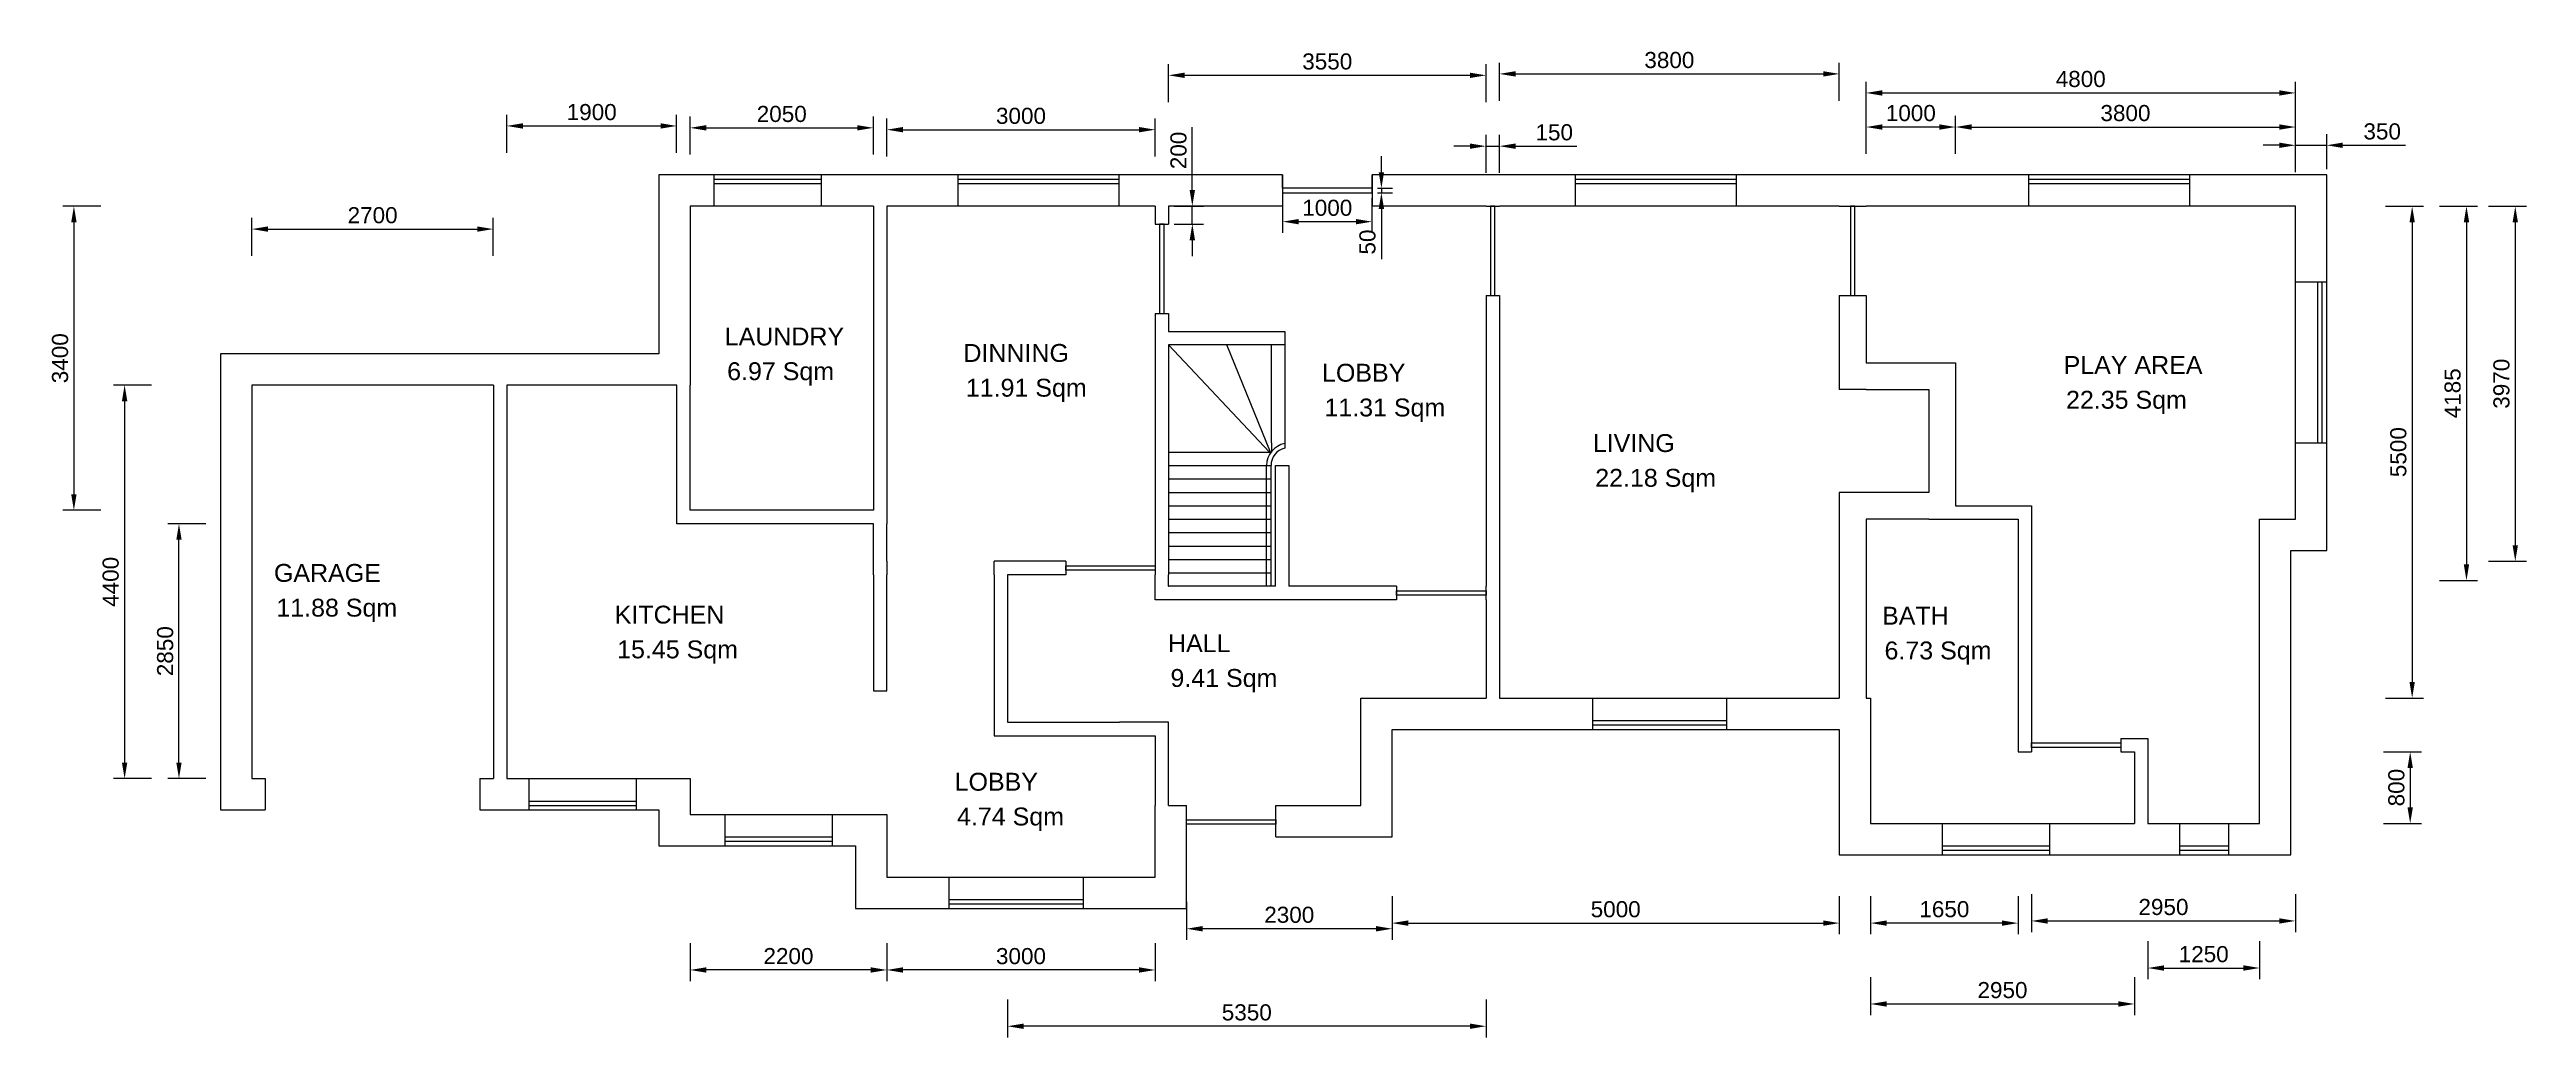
# Model space of a CAD drawing. Header units: millimetres. Extents: x 16541 to 73453, y -2527 to 8603.
# Drawn here: x 16541 to 44237, y -2516 to 8528 of the extents above; entities that cross this region are included whole.
import ezdxf

# ---------------------------------------------------------------- set-up
doc = ezdxf.new("R2010")
doc.units = ezdxf.units.MM
for name, color, linetype in [('dli', 50, 'Continuous'), ('doors', 32, 'Continuous'), ('staircase', 210, 'Continuous'), ('walls', 1, 'Continuous'), ('windows', 150, 'Continuous')]:
    doc.layers.add(name, color=color, linetype=linetype)
doc.styles.get("Standard").update_dxf_attribs({"font": 'arial.ttf'})
doc.dimstyles.new('Annotative', dxfattribs={"dimscale": 0, "dimtxt": 1.8, "dimasz": 1.8, "dimexe": 1.25, "dimexo": 0.625, "dimtad": 1, "dimtxsty": 'Standard', "dimcen": 2.5, "dimadec": 0, "dimazin": 0, "dimtfac": 1, "dimtmove": 0, "dimatfit": 3, "dimfxl": 3, "dimfxlon": 1, "dimarcsym": 0})

# ---------------------------------------------------------------- blocks, each defined once
blk = doc.blocks.new('windows')
at = {"layer": 'windows'}
for p, q in [((0, 100), (1200, 100)), ((0, 0), (0, 50)), ((0, 50), (1200, 50))]:
    blk.add_line(p, q, dxfattribs=at)
for points in [[(0, 0), (0, 350)], [(1200, 0), (1200, 350)]]:
    blk.add_lwpolyline(points, dxfattribs=at)
blk = doc.blocks.new('*U2')
at = {"layer": 'windows'}
for p, q in [((0, 100), (1500, 100)), ((0, 0), (0, 50)), ((0, 50), (1500, 50))]:
    blk.add_line(p, q, dxfattribs=at)
for points in [[(0, 0), (0, 350)], [(1500, 0), (1500, 350)]]:
    blk.add_lwpolyline(points, dxfattribs=at)
blk = doc.blocks.new('*U3')
at = {"layer": 'windows'}
for p, q in [((0, 100), (550, 100)), ((0, 0), (0, 50)), ((0, 50), (550, 50))]:
    blk.add_line(p, q, dxfattribs=at)
for points in [[(0, 0), (0, 350)], [(550, 0), (550, 350)]]:
    blk.add_lwpolyline(points, dxfattribs=at)
blk = doc.blocks.new('*U4')
at = {"layer": 'windows'}
for p, q in [((0, 100), (1800, 100)), ((0, 0), (0, 50)), ((0, 50), (1800, 50))]:
    blk.add_line(p, q, dxfattribs=at)
for points in [[(0, 0), (0, 350)], [(1800, 0), (1800, 350)]]:
    blk.add_lwpolyline(points, dxfattribs=at)
blk = doc.blocks.new('*D5')
at = {"layer": 'Defpoints', "color": 0, "transparency": 16777216}
for p in [(32753, 7448), (32603, 5777), (32753, 5777)]:
    blk.add_point(p, dxfattribs=at)
at = {"layer": 'dli', "color": 0, "lineweight": -2, "transparency": 16777216}
for p, q in [((32603, 7148), (32603, 7573)), ((32753, 7148), (32753, 7573)), ((32423, 7448), (32243, 7448)), ((32603, 7448), (32753, 7448)), ((32933, 7448), (33618, 7448))]:
    blk.add_line(p, q, dxfattribs=at)
at = {"layer": 'dli', "color": 0, "transparency": 16777216}
for points in [[(32423, 7478), (32423, 7418), (32603, 7448)], [(32933, 7478), (32933, 7418), (32753, 7448)]]:
    blk.add_solid(points, dxfattribs=at)
at = {"layer": 'dli', "color": 0, "transparency": 16777216, "insert": (33366, 7602), "char_height": 180, "attachment_point": 5}
blk.add_mtext('150', dxfattribs=at)
blk = doc.blocks.new('*D6')
at = {"layer": 'Defpoints', "color": 0, "transparency": 16777216}
for p in [(42003, 7458), (42003, 7127), (41653, 6777)]:
    blk.add_point(p, dxfattribs=at)
at = {"layer": 'dli', "color": 0, "lineweight": -2, "transparency": 16777216}
for p, q in [((41653, 7158), (41653, 7583)), ((42003, 7190), (42003, 7583)), ((41473, 7458), (41293, 7458)), ((41653, 7458), (42003, 7458)), ((42183, 7458), (42885, 7458))]:
    blk.add_line(p, q, dxfattribs=at)
at = {"layer": 'dli', "color": 0, "transparency": 16777216}
for points in [[(41473, 7488), (41473, 7428), (41653, 7458)], [(42183, 7488), (42183, 7428), (42003, 7458)]]:
    blk.add_solid(points, dxfattribs=at)
at = {"layer": 'dli', "color": 0, "transparency": 16777216, "insert": (42624, 7612), "char_height": 180, "attachment_point": 5}
blk.add_mtext('350', dxfattribs=at)
blk = doc.blocks.new('*D7')
at = {"layer": 'Defpoints', "color": 0, "transparency": 16777216}
for p in [(41653, 8043), (41653, 5927), (36853, 5777)]:
    blk.add_point(p, dxfattribs=at)
at = {"layer": 'dli', "color": 0, "lineweight": -2, "transparency": 16777216}
for p, q in [((36853, 7743), (36853, 8168)), ((37033, 8043), (41473, 8043)), ((41653, 7743), (41653, 8168))]:
    blk.add_line(p, q, dxfattribs=at)
at = {"layer": 'dli', "color": 0, "transparency": 16777216}
for points in [[(37033, 8073), (37033, 8013), (36853, 8043)], [(41473, 8073), (41473, 8013), (41653, 8043)]]:
    blk.add_solid(points, dxfattribs=at)
at = {"layer": 'dli', "color": 0, "transparency": 16777216, "insert": (39253, 8198), "char_height": 180, "attachment_point": 5}
blk.add_mtext('4800', dxfattribs=at)
blk = doc.blocks.new('*D8')
at = {"layer": 'Defpoints', "color": 0, "transparency": 16777216}
for p in [(41653, 7662), (37853, 5027), (41653, 5027)]:
    blk.add_point(p, dxfattribs=at)
at = {"layer": 'dli', "color": 0, "lineweight": -2, "transparency": 16777216}
for p, q in [((37853, 7362), (37853, 7787)), ((41653, 7362), (41653, 7787)), ((38033, 7662), (41473, 7662))]:
    blk.add_line(p, q, dxfattribs=at)
at = {"layer": 'dli', "color": 0, "transparency": 16777216}
for points in [[(38033, 7692), (38033, 7632), (37853, 7662)], [(41473, 7692), (41473, 7632), (41653, 7662)]]:
    blk.add_solid(points, dxfattribs=at)
at = {"layer": 'dli', "color": 0, "transparency": 16777216, "insert": (39753, 7817), "char_height": 180, "attachment_point": 5}
blk.add_mtext('3800', dxfattribs=at)
blk = doc.blocks.new('*D9')
at = {"layer": 'Defpoints', "color": 0, "transparency": 16777216}
for p in [(36853, 7662), (36853, 5027), (37853, 5027)]:
    blk.add_point(p, dxfattribs=at)
at = {"layer": 'dli', "color": 0, "lineweight": -2, "transparency": 16777216}
for p, q in [((36853, 7362), (36853, 7787)), ((37853, 7362), (37853, 7787)), ((37673, 7662), (37033, 7662))]:
    blk.add_line(p, q, dxfattribs=at)
at = {"layer": 'dli', "color": 0, "transparency": 16777216}
for points in [[(37033, 7692), (37033, 7632), (36853, 7662)], [(37673, 7692), (37673, 7632), (37853, 7662)]]:
    blk.add_solid(points, dxfattribs=at)
at = {"layer": 'dli', "color": 0, "transparency": 16777216, "insert": (37353, 7817), "char_height": 180, "attachment_point": 5}
blk.add_mtext('1000', dxfattribs=at)
blk = doc.blocks.new('*D10')
at = {"layer": 'Defpoints', "color": 0, "transparency": 16777216}
for p in [(38703, 3427), (41653, 3427), (41653, -1214)]:
    blk.add_point(p, dxfattribs=at)
at = {"layer": 'dli', "color": 0, "lineweight": -2, "transparency": 16777216}
for p, q in [((38703, -914), (38703, -1339)), ((41653, -914), (41653, -1339)), ((38883, -1214), (41473, -1214))]:
    blk.add_line(p, q, dxfattribs=at)
at = {"layer": 'dli', "color": 0, "transparency": 16777216}
for points in [[(38883, -1184), (38883, -1244), (38703, -1214)], [(41473, -1184), (41473, -1244), (41653, -1214)]]:
    blk.add_solid(points, dxfattribs=at)
at = {"layer": 'dli', "color": 0, "transparency": 16777216, "insert": (40178, -1059), "char_height": 180, "attachment_point": 5}
blk.add_mtext('2950', dxfattribs=at)
blk = doc.blocks.new('*D11')
at = {"layer": 'Defpoints', "color": 0, "transparency": 16777216}
for p in [(40003, 827), (41253, 827), (41253, -1740)]:
    blk.add_point(p, dxfattribs=at)
at = {"layer": 'dli', "color": 0, "lineweight": -2, "transparency": 16777216}
for p, q in [((40003, -1440), (40003, -1865)), ((41253, -1440), (41253, -1865)), ((40183, -1740), (41073, -1740))]:
    blk.add_line(p, q, dxfattribs=at)
at = {"layer": 'dli', "color": 0, "transparency": 16777216}
for points in [[(40183, -1710), (40183, -1770), (40003, -1740)], [(41073, -1710), (41073, -1770), (41253, -1740)]]:
    blk.add_solid(points, dxfattribs=at)
at = {"layer": 'dli', "color": 0, "transparency": 16777216, "insert": (40628, -1586), "char_height": 180, "attachment_point": 5}
blk.add_mtext('1250', dxfattribs=at)
blk = doc.blocks.new('*D12')
at = {"layer": 'Defpoints', "color": 0, "transparency": 16777216}
for p in [(36553, 8256), (32753, 5777), (36553, 5777)]:
    blk.add_point(p, dxfattribs=at)
at = {"layer": 'dli', "color": 0, "lineweight": -2, "transparency": 16777216}
for p, q in [((32753, 7956), (32753, 8381)), ((36553, 7956), (36553, 8381)), ((32933, 8256), (36373, 8256))]:
    blk.add_line(p, q, dxfattribs=at)
at = {"layer": 'dli', "color": 0, "transparency": 16777216}
for points in [[(32933, 8286), (32933, 8226), (32753, 8256)], [(36373, 8286), (36373, 8226), (36553, 8256)]]:
    blk.add_solid(points, dxfattribs=at)
at = {"layer": 'dli', "color": 0, "transparency": 16777216, "insert": (34653, 8410), "char_height": 180, "attachment_point": 5}
blk.add_mtext('3800', dxfattribs=at)
blk = doc.blocks.new('*D13')
at = {"layer": 'Defpoints', "color": 0, "transparency": 16777216}
for p in [(36055, 6777), (36055, 1277), (42959, 1277)]:
    blk.add_point(p, dxfattribs=at)
at = {"layer": 'dli', "color": 0, "lineweight": -2, "transparency": 16777216}
for p, q in [((42659, 6777), (43084, 6777)), ((42959, 6597), (42959, 1457)), ((42659, 1277), (43084, 1277))]:
    blk.add_line(p, q, dxfattribs=at)
at = {"layer": 'dli', "color": 0, "transparency": 16777216}
for points in [[(42929, 6597), (42989, 6597), (42959, 6777)], [(42929, 1457), (42989, 1457), (42959, 1277)]]:
    blk.add_solid(points, dxfattribs=at)
at = {"layer": 'dli', "color": 0, "transparency": 16777216, "insert": (42805, 4027), "char_height": 180, "attachment_point": 5, "rotation": 90}
blk.add_mtext('5500', dxfattribs=at)
blk = doc.blocks.new('*D14')
at = {"layer": 'Defpoints', "color": 0, "transparency": 16777216}
for p in [(36903, -123), (39853, -123), (39853, -2142)]:
    blk.add_point(p, dxfattribs=at)
at = {"layer": 'dli', "color": 0, "lineweight": -2, "transparency": 16777216}
for p, q in [((36903, -1842), (36903, -2267)), ((39853, -1842), (39853, -2267)), ((37083, -2142), (39673, -2142))]:
    blk.add_line(p, q, dxfattribs=at)
at = {"layer": 'dli', "color": 0, "transparency": 16777216}
for points in [[(37083, -2112), (37083, -2172), (36903, -2142)], [(39673, -2112), (39673, -2172), (39853, -2142)]]:
    blk.add_solid(points, dxfattribs=at)
at = {"layer": 'dli', "color": 0, "transparency": 16777216, "insert": (38378, -1988), "char_height": 180, "attachment_point": 5}
blk.add_mtext('2950', dxfattribs=at)
blk = doc.blocks.new('*D15')
at = {"layer": 'Defpoints', "color": 0, "transparency": 16777216}
for p in [(36903, 677), (38553, 677), (36903, -1238)]:
    blk.add_point(p, dxfattribs=at)
at = {"layer": 'dli', "color": 0, "lineweight": -2, "transparency": 16777216}
for p, q in [((36903, -938), (36903, -1363)), ((38553, -938), (38553, -1363)), ((38373, -1238), (37083, -1238))]:
    blk.add_line(p, q, dxfattribs=at)
at = {"layer": 'dli', "color": 0, "transparency": 16777216}
for points in [[(37083, -1208), (37083, -1268), (36903, -1238)], [(38373, -1208), (38373, -1268), (38553, -1238)]]:
    blk.add_solid(points, dxfattribs=at)
at = {"layer": 'dli', "color": 0, "transparency": 16777216, "insert": (37728, -1083), "char_height": 180, "attachment_point": 5}
blk.add_mtext('1650', dxfattribs=at)
blk = doc.blocks.new('*D16')
at = {"layer": 'Defpoints', "color": 0, "transparency": 16777216}
for p in [(21503, 6521), (18803, 4777), (21503, 4777)]:
    blk.add_point(p, dxfattribs=at)
at = {"layer": 'dli', "color": 0, "lineweight": -2, "transparency": 16777216}
for p, q in [((18803, 6221), (18803, 6646)), ((18983, 6521), (21323, 6521)), ((21503, 6221), (21503, 6646))]:
    blk.add_line(p, q, dxfattribs=at)
at = {"layer": 'dli', "color": 0, "transparency": 16777216}
for points in [[(18983, 6551), (18983, 6491), (18803, 6521)], [(21323, 6551), (21323, 6491), (21503, 6521)]]:
    blk.add_solid(points, dxfattribs=at)
at = {"layer": 'dli', "color": 0, "transparency": 16777216, "insert": (20153, 6675), "char_height": 180, "attachment_point": 5}
blk.add_mtext('2700', dxfattribs=at)
blk = doc.blocks.new('*D17')
at = {"layer": 'Defpoints', "color": 0, "transparency": 16777216}
for p in [(18803, 4777), (17380, 377), (18803, 377)]:
    blk.add_point(p, dxfattribs=at)
at = {"layer": 'dli', "color": 0, "lineweight": -2, "transparency": 16777216}
for p, q in [((17680, 4777), (17255, 4777)), ((17380, 4597), (17380, 557)), ((17680, 377), (17255, 377))]:
    blk.add_line(p, q, dxfattribs=at)
at = {"layer": 'dli', "color": 0, "transparency": 16777216}
for points in [[(17350, 4597), (17410, 4597), (17380, 4777)], [(17350, 557), (17410, 557), (17380, 377)]]:
    blk.add_solid(points, dxfattribs=at)
at = {"layer": 'dli', "color": 0, "transparency": 16777216, "insert": (17225, 2577), "char_height": 180, "attachment_point": 5, "rotation": 90}
blk.add_mtext('4400', dxfattribs=at)
blk = doc.blocks.new('*D18')
at = {"layer": 'Defpoints', "color": 0, "transparency": 16777216}
for p in [(23553, 7674), (21653, 4777), (23553, 4777)]:
    blk.add_point(p, dxfattribs=at)
at = {"layer": 'dli', "color": 0, "lineweight": -2, "transparency": 16777216}
for p, q in [((21653, 7374), (21653, 7799)), ((23553, 7374), (23553, 7799)), ((21833, 7674), (23373, 7674))]:
    blk.add_line(p, q, dxfattribs=at)
at = {"layer": 'dli', "color": 0, "transparency": 16777216}
for points in [[(21833, 7704), (21833, 7644), (21653, 7674)], [(23373, 7704), (23373, 7644), (23553, 7674)]]:
    blk.add_solid(points, dxfattribs=at)
at = {"layer": 'dli', "color": 0, "transparency": 16777216, "insert": (22603, 7828), "char_height": 180, "attachment_point": 5}
blk.add_mtext('1900', dxfattribs=at)
blk = doc.blocks.new('*D19')
at = {"layer": 'Defpoints', "color": 0, "transparency": 16777216}
for p in [(25753, 7653), (23703, 6777), (25753, 6777)]:
    blk.add_point(p, dxfattribs=at)
at = {"layer": 'dli', "color": 0, "lineweight": -2, "transparency": 16777216}
for p, q in [((23703, 7353), (23703, 7778)), ((25753, 7353), (25753, 7778)), ((23883, 7653), (25573, 7653))]:
    blk.add_line(p, q, dxfattribs=at)
at = {"layer": 'dli', "color": 0, "transparency": 16777216}
for points in [[(23883, 7683), (23883, 7623), (23703, 7653)], [(25573, 7683), (25573, 7623), (25753, 7653)]]:
    blk.add_solid(points, dxfattribs=at)
at = {"layer": 'dli', "color": 0, "transparency": 16777216, "insert": (24728, 7807), "char_height": 180, "attachment_point": 5}
blk.add_mtext('2050', dxfattribs=at)
blk = doc.blocks.new('*D20')
at = {"layer": 'Defpoints', "color": 0, "transparency": 16777216}
for p in [(17988, 3227), (23703, 3227), (23703, 377)]:
    blk.add_point(p, dxfattribs=at)
at = {"layer": 'dli', "color": 0, "lineweight": -2, "transparency": 16777216}
for p, q in [((18288, 3227), (17863, 3227)), ((17988, 557), (17988, 3047)), ((18288, 377), (17863, 377))]:
    blk.add_line(p, q, dxfattribs=at)
at = {"layer": 'dli', "color": 0, "transparency": 16777216}
for points in [[(17958, 3047), (18018, 3047), (17988, 3227)], [(17958, 557), (18018, 557), (17988, 377)]]:
    blk.add_solid(points, dxfattribs=at)
at = {"layer": 'dli', "color": 0, "transparency": 16777216, "insert": (17834, 1802), "char_height": 180, "attachment_point": 5, "rotation": 90}
blk.add_mtext('2850', dxfattribs=at)
blk = doc.blocks.new('*D21')
at = {"layer": 'Defpoints', "color": 0, "transparency": 16777216}
for p in [(28903, 7632), (25903, 6777), (28903, 6777)]:
    blk.add_point(p, dxfattribs=at)
at = {"layer": 'dli', "color": 0, "lineweight": -2, "transparency": 16777216}
for p, q in [((25903, 7332), (25903, 7757)), ((28903, 7332), (28903, 7757)), ((26083, 7632), (28723, 7632))]:
    blk.add_line(p, q, dxfattribs=at)
at = {"layer": 'dli', "color": 0, "transparency": 16777216}
for points in [[(26083, 7662), (26083, 7602), (25903, 7632)], [(28723, 7662), (28723, 7602), (28903, 7632)]]:
    blk.add_solid(points, dxfattribs=at)
at = {"layer": 'dli', "color": 0, "transparency": 16777216, "insert": (27403, 7786), "char_height": 180, "attachment_point": 5}
blk.add_mtext('3000', dxfattribs=at)
blk = doc.blocks.new('*D22')
at = {"layer": 'Defpoints', "color": 0, "transparency": 16777216}
for p in [(32603, 8240), (29053, 6777), (32603, 6777)]:
    blk.add_point(p, dxfattribs=at)
at = {"layer": 'dli', "color": 0, "lineweight": -2, "transparency": 16777216}
for p, q in [((29053, 7940), (29053, 8365)), ((32603, 7940), (32603, 8365)), ((29233, 8240), (32423, 8240))]:
    blk.add_line(p, q, dxfattribs=at)
at = {"layer": 'dli', "color": 0, "transparency": 16777216}
for points in [[(29233, 8270), (29233, 8210), (29053, 8240)], [(32423, 8270), (32423, 8210), (32603, 8240)]]:
    blk.add_solid(points, dxfattribs=at)
at = {"layer": 'dli', "color": 0, "transparency": 16777216, "insert": (30828, 8394), "char_height": 180, "attachment_point": 5}
blk.add_mtext('3550', dxfattribs=at)
blk = doc.blocks.new('*D23')
at = {"layer": 'Defpoints', "color": 0, "transparency": 16777216}
for p in [(29053, 6777), (29053, 2592), (43566, 2592)]:
    blk.add_point(p, dxfattribs=at)
at = {"layer": 'dli', "color": 0, "lineweight": -2, "transparency": 16777216}
for p, q in [((43266, 6777), (43691, 6777)), ((43566, 6597), (43566, 2772)), ((43266, 2592), (43691, 2592))]:
    blk.add_line(p, q, dxfattribs=at)
at = {"layer": 'dli', "color": 0, "transparency": 16777216}
for points in [[(43536, 6597), (43596, 6597), (43566, 6777)], [(43536, 2772), (43596, 2772), (43566, 2592)]]:
    blk.add_solid(points, dxfattribs=at)
at = {"layer": 'dli', "color": 0, "transparency": 16777216, "insert": (43412, 4685), "char_height": 180, "attachment_point": 5, "rotation": 90}
blk.add_mtext('4185', dxfattribs=at)
blk = doc.blocks.new('*D24')
at = {"layer": 'Defpoints', "color": 0, "transparency": 16777216}
for p in [(27253, 2377), (32603, 2377), (27253, -2391)]:
    blk.add_point(p, dxfattribs=at)
at = {"layer": 'dli', "color": 0, "lineweight": -2, "transparency": 16777216}
for p, q in [((27253, -2091), (27253, -2516)), ((32603, -2091), (32603, -2516)), ((32423, -2391), (27433, -2391))]:
    blk.add_line(p, q, dxfattribs=at)
at = {"layer": 'dli', "color": 0, "transparency": 16777216}
for points in [[(27433, -2361), (27433, -2421), (27253, -2391)], [(32423, -2361), (32423, -2421), (32603, -2391)]]:
    blk.add_solid(points, dxfattribs=at)
at = {"layer": 'dli', "color": 0, "transparency": 16777216, "insert": (29928, -2237), "char_height": 180, "attachment_point": 5}
blk.add_mtext('5350', dxfattribs=at)
blk = doc.blocks.new('*D25')
at = {"layer": 'Defpoints', "color": 0, "transparency": 16777216}
for p in [(25903, -723), (28903, -723), (25903, -1762)]:
    blk.add_point(p, dxfattribs=at)
at = {"layer": 'dli', "color": 0, "lineweight": -2, "transparency": 16777216}
for p, q in [((25903, -1462), (25903, -1887)), ((28903, -1462), (28903, -1887)), ((28723, -1762), (26083, -1762))]:
    blk.add_line(p, q, dxfattribs=at)
at = {"layer": 'dli', "color": 0, "transparency": 16777216}
for points in [[(26083, -1732), (26083, -1792), (25903, -1762)], [(28723, -1732), (28723, -1792), (28903, -1762)]]:
    blk.add_solid(points, dxfattribs=at)
at = {"layer": 'dli', "color": 0, "transparency": 16777216, "insert": (27403, -1608), "char_height": 180, "attachment_point": 5}
blk.add_mtext('3000', dxfattribs=at)
blk = doc.blocks.new('*D26')
at = {"layer": 'Defpoints', "color": 0, "transparency": 16777216}
for p in [(23703, -23), (25903, -23), (23703, -1762)]:
    blk.add_point(p, dxfattribs=at)
at = {"layer": 'dli', "color": 0, "lineweight": -2, "transparency": 16777216}
for p, q in [((23703, -1462), (23703, -1887)), ((25903, -1462), (25903, -1887)), ((25723, -1762), (23883, -1762))]:
    blk.add_line(p, q, dxfattribs=at)
at = {"layer": 'dli', "color": 0, "transparency": 16777216}
for points in [[(23883, -1732), (23883, -1792), (23703, -1762)], [(25723, -1732), (25723, -1792), (25903, -1762)]]:
    blk.add_solid(points, dxfattribs=at)
at = {"layer": 'dli', "color": 0, "transparency": 16777216, "insert": (24803, -1608), "char_height": 180, "attachment_point": 5}
blk.add_mtext('2200', dxfattribs=at)
blk = doc.blocks.new('*D27')
at = {"layer": 'Defpoints', "color": 0, "transparency": 16777216}
for p in [(23703, 6777), (16813, 3377), (23703, 3377)]:
    blk.add_point(p, dxfattribs=at)
at = {"layer": 'dli', "color": 0, "lineweight": -2, "transparency": 16777216}
for p, q in [((17113, 6777), (16688, 6777)), ((16813, 6597), (16813, 3557)), ((17113, 3377), (16688, 3377))]:
    blk.add_line(p, q, dxfattribs=at)
at = {"layer": 'dli', "color": 0, "transparency": 16777216}
for points in [[(16783, 6597), (16843, 6597), (16813, 6777)], [(16783, 3557), (16843, 3557), (16813, 3377)]]:
    blk.add_solid(points, dxfattribs=at)
at = {"layer": 'dli', "color": 0, "transparency": 16777216, "insert": (16659, 5077), "char_height": 180, "attachment_point": 5, "rotation": 90}
blk.add_mtext('3400', dxfattribs=at)
blk = doc.blocks.new('*D28')
at = {"layer": 'Defpoints', "color": 0, "transparency": 16777216}
for p in [(28903, 6777), (28903, 2807), (44112, 2807)]:
    blk.add_point(p, dxfattribs=at)
at = {"layer": 'dli', "color": 0, "lineweight": -2, "transparency": 16777216}
for p, q in [((43812, 6777), (44237, 6777)), ((44112, 6597), (44112, 2987)), ((43812, 2807), (44237, 2807))]:
    blk.add_line(p, q, dxfattribs=at)
at = {"layer": 'dli', "color": 0, "transparency": 16777216}
for points in [[(44082, 6597), (44142, 6597), (44112, 6777)], [(44082, 2987), (44142, 2987), (44112, 2807)]]:
    blk.add_solid(points, dxfattribs=at)
at = {"layer": 'dli', "color": 0, "transparency": 16777216, "insert": (43958, 4792), "char_height": 180, "attachment_point": 5, "rotation": 90}
blk.add_mtext('3970', dxfattribs=at)
blk = doc.blocks.new('*D29')
at = {"layer": 'Defpoints', "color": 0, "transparency": 16777216}
for p in [(31553, 927), (36553, 927), (36553, -1238)]:
    blk.add_point(p, dxfattribs=at)
at = {"layer": 'dli', "color": 0, "lineweight": -2, "transparency": 16777216}
for p, q in [((31553, -938), (31553, -1363)), ((36553, -938), (36553, -1363)), ((31733, -1238), (36373, -1238))]:
    blk.add_line(p, q, dxfattribs=at)
at = {"layer": 'dli', "color": 0, "transparency": 16777216}
for points in [[(31733, -1208), (31733, -1268), (31553, -1238)], [(36373, -1208), (36373, -1268), (36553, -1238)]]:
    blk.add_solid(points, dxfattribs=at)
at = {"layer": 'dli', "color": 0, "transparency": 16777216, "insert": (34053, -1084), "char_height": 180, "attachment_point": 5}
blk.add_mtext('5000', dxfattribs=at)
blk = doc.blocks.new('*D30')
at = {"layer": 'Defpoints', "color": 0, "transparency": 16777216}
for p in [(29253, -273), (31553, -273), (29253, -1301)]:
    blk.add_point(p, dxfattribs=at)
at = {"layer": 'dli', "color": 0, "lineweight": -2, "transparency": 16777216}
for p, q in [((29253, -1001), (29253, -1426)), ((31553, -1001), (31553, -1426)), ((31373, -1301), (29433, -1301))]:
    blk.add_line(p, q, dxfattribs=at)
at = {"layer": 'dli', "color": 0, "transparency": 16777216}
for points in [[(29433, -1271), (29433, -1331), (29253, -1301)], [(31373, -1271), (31373, -1331), (31553, -1301)]]:
    blk.add_solid(points, dxfattribs=at)
at = {"layer": 'dli', "color": 0, "transparency": 16777216, "insert": (30403, -1146), "char_height": 180, "attachment_point": 5}
blk.add_mtext('2300', dxfattribs=at)
blk = doc.blocks.new('*D31')
at = {"layer": 'Defpoints', "color": 0, "transparency": 16777216}
for p in [(38553, 677), (38553, -123), (42937, -123)]:
    blk.add_point(p, dxfattribs=at)
at = {"layer": 'dli', "color": 0, "lineweight": -2, "transparency": 16777216}
for p, q in [((42637, 677), (43062, 677)), ((42937, 497), (42937, 57)), ((42637, -123), (43062, -123))]:
    blk.add_line(p, q, dxfattribs=at)
at = {"layer": 'dli', "color": 0, "transparency": 16777216}
for points in [[(42907, 497), (42967, 497), (42937, 677)], [(42907, 57), (42967, 57), (42937, -123)]]:
    blk.add_solid(points, dxfattribs=at)
at = {"layer": 'dli', "color": 0, "transparency": 16777216, "insert": (42783, 277), "char_height": 180, "attachment_point": 5, "rotation": 90}
blk.add_mtext('800', dxfattribs=at)
blk = doc.blocks.new('*D32')
at = {"layer": 'Defpoints', "color": 0, "transparency": 16777216}
for p in [(29053, 6777), (29319, 6777), (29053, 6577)]:
    blk.add_point(p, dxfattribs=at)
at = {"layer": 'dli', "color": 0, "lineweight": -2, "transparency": 16777216}
for p, q in [((29319, 6957), (29319, 7662)), ((29116, 6777), (29444, 6777)), ((29319, 6577), (29319, 6777)), ((29116, 6577), (29444, 6577)), ((29319, 6397), (29319, 6217))]:
    blk.add_line(p, q, dxfattribs=at)
at = {"layer": 'dli', "color": 0, "transparency": 16777216}
for points in [[(29289, 6957), (29349, 6957), (29319, 6777)], [(29289, 6397), (29349, 6397), (29319, 6577)]]:
    blk.add_solid(points, dxfattribs=at)
at = {"layer": 'dli', "color": 0, "transparency": 16777216, "insert": (29165, 7400), "char_height": 180, "attachment_point": 5, "rotation": 90}
blk.add_mtext('200', dxfattribs=at)
blk = doc.blocks.new('*D34')
at = {"layer": 'Defpoints', "color": 0, "transparency": 16777216}
for p in [(30328, 6927), (31328, 6927), (31328, 6604)]:
    blk.add_point(p, dxfattribs=at)
at = {"layer": 'dli', "color": 0, "lineweight": -2, "transparency": 16777216}
for p, q in [((30328, 6865), (30328, 6479)), ((31328, 6865), (31328, 6479)), ((30508, 6604), (31148, 6604))]:
    blk.add_line(p, q, dxfattribs=at)
at = {"layer": 'dli', "color": 0, "transparency": 16777216}
for points in [[(30508, 6634), (30508, 6574), (30328, 6604)], [(31148, 6634), (31148, 6574), (31328, 6604)]]:
    blk.add_solid(points, dxfattribs=at)
at = {"layer": 'dli', "color": 0, "transparency": 16777216, "insert": (30828, 6758), "char_height": 180, "attachment_point": 5}
blk.add_mtext('1000', dxfattribs=at)
blk = doc.blocks.new('*D35')
at = {"layer": 'Defpoints', "color": 0, "transparency": 16777216}
for p in [(31328, 6977), (31328, 6927), (31433, 6927)]:
    blk.add_point(p, dxfattribs=at)
at = {"layer": 'dli', "color": 0, "lineweight": -2, "transparency": 16777216}
for p, q in [((31433, 7157), (31433, 7337)), ((31391, 6977), (31558, 6977)), ((31391, 6927), (31558, 6927)), ((31433, 6977), (31433, 6927)), ((31433, 6747), (31433, 6185))]:
    blk.add_line(p, q, dxfattribs=at)
at = {"layer": 'dli', "color": 0, "transparency": 16777216}
for points in [[(31403, 7157), (31463, 7157), (31433, 6977)], [(31403, 6747), (31463, 6747), (31433, 6927)]]:
    blk.add_solid(points, dxfattribs=at)
at = {"layer": 'dli', "color": 0, "transparency": 16777216, "insert": (31278, 6376), "char_height": 180, "attachment_point": 5, "rotation": 90}
blk.add_mtext('50', dxfattribs=at)

msp = doc.modelspace()

# ---------------------------------------------------------------- linework, layer by layer
at = {"layer": 'doors'}
for p, q in [((30828.248, 6977.073), (30328.248, 6977.073)), ((30328.248, 6977.073), (30328.248, 6952.073)), ((30328.248, 6952.073), (30328.248, 6927.073)), ((30328.248, 6927.073), (31328.248, 6927.073)), ((31328.248, 6977.073), (30828.248, 6977.073)), ((31328.248, 6952.073), (31328.248, 6977.073)), ((31328.248, 6927.073), (31328.248, 6952.073))]:
    msp.add_line(p, q, dxfattribs=at)
for points in [[(32678.248, 6777.073), (32653.248, 6777.073), (32653.248, 5777.073), (32678.248, 5777.073), (32703.248, 5777.073), (32703.248, 6777.073), (32678.248, 6777.073)], [(36703.248, 6777.073), (36678.248, 6777.073), (36678.248, 5777.073), (36703.248, 5777.073), (36728.248, 5777.073), (36728.248, 6777.073), (36703.248, 6777.073)], [(28978.248, 6577.073), (28953.248, 6577.073), (28953.248, 5577.073), (28978.248, 5577.073), (29003.248, 5577.073), (29003.248, 6577.073), (28978.248, 6577.073)], [(27903.248, 2732.073), (27903.248, 2757.073), (28903.248, 2757.073), (28903.248, 2732.073), (28903.248, 2707.073), (27903.248, 2707.073), (27903.248, 2732.073)], [(31603.248, 2452.073), (31603.248, 2477.073), (32603.248, 2477.073), (32603.248, 2452.073), (32603.248, 2427.073), (31603.248, 2427.073), (31603.248, 2452.073)], [(38703.248, 752.073), (38703.248, 777.073), (39703.248, 777.073), (39703.248, 752.073), (39703.248, 727.073), (38703.248, 727.073), (38703.248, 752.073)], [(29253.248, -107.927), (29253.248, -82.927), (30253.248, -82.927), (30253.248, -107.927), (30253.248, -132.927), (29253.248, -132.927), (29253.248, -107.927)]]:
    msp.add_lwpolyline(points, dxfattribs=at)
at = {"layer": 'staircase'}
for p, q in [((30182.57, 4027.073), (29053.248, 5227.073)), ((30194.257, 4027.073), (29703.248, 5227.073)), ((30203.248, 4131.073), (30203.248, 5227.073)), ((30353.248, 5227.073), (30353.248, 4131.073)), ((29053.248, 4027.073), (30199.19, 4027.073)), ((30203.248, 4131.073), (30203.248, 4032.336)), ((30353.248, 4131.073), (30353.248, 4122.815)), ((30353.248, 4122.815), (30353.248, 4071.725)), ((29053.248, 3877.073), (30199.19, 3877.073)), ((29053.248, 3727.073), (30199.19, 3727.073)), ((30149.19, 2527.073), (30149.19, 3877.073)), ((30199.19, 2527.073), (30199.19, 3877.073)), ((29053.248, 3577.073), (30199.19, 3577.073)), ((29053.248, 3427.073), (30199.19, 3427.073)), ((29053.248, 3277.073), (30199.19, 3277.073)), ((29053.248, 3127.073), (30199.19, 3127.073)), ((29053.248, 2977.073), (30199.19, 2977.073)), ((29053.248, 2827.073), (30199.19, 2827.073)), ((29053.248, 2677.073), (30199.19, 2677.073))]:
    msp.add_line(p, q, dxfattribs=at)
for radius, start in [(250, 100.5893768), (200, 103.2800799)]:
    msp.add_arc((30399.19, 3877.073), radius, start, 180, dxfattribs=at)
at = {"layer": 'walls'}
for p, q in [((30328.248, 6977.073), (30328.248, 7127.073)), ((30328.248, 7127.073), (30328.248, 6777.073)), ((31328.248, 6977.073), (31328.248, 7127.073)), ((31328.248, 7127.073), (31328.248, 6777.073)), ((32603.248, 6777.073), (32753.248, 6777.073)), ((36553.248, 6777.073), (36853.248, 6777.073)), ((32603.248, 5777.073), (32753.248, 5777.073)), ((30249.19, 3877.073), (30399.19, 3877.073)), ((38703.248, 827.073), (38703.248, 677.073)), ((39703.248, 827.073), (39703.248, 677.073)), ((30253.248, -97.927), (30253.248, -77.927)), ((30253.248, -97.927), (30253.248, -117.927))]:
    msp.add_line(p, q, dxfattribs=at)
for points in [[(30328.248, 7127.073), (23353.248, 7127.073), (23353.248, 5127.073), (18453.248, 5127.073), (18453.248, 27.073), (18953.248, 27.073)], [(30253.248, -272.927), (31553.248, -272.927), (31553.248, 927.073), (36553.248, 927.073), (36553.248, -472.927), (41603.248, -472.927), (41603.248, 2927.073), (42003.248, 2927.073), (42003.248, 7127.073), (31328.248, 7127.073)], [(25753.248, 6777.073), (25753.248, 6777.073), (25753.248, 3377.073), (23703.248, 3377.073), (23703.248, 4777.073)], [(25753.248, 6777.073), (23703.248, 6777.073), (23703.248, 4777.073)], [(25903.248, 6777.073), (25903.248, 3227.073)], [(28903.248, 6777.073), (25903.248, 6777.073)], [(28903.248, 6777.073), (28903.248, 6577.073)], [(29053.248, 6777.073), (29053.248, 6577.073)], [(30328.248, 6777.073), (29053.248, 6777.073)], [(32603.248, 6777.073), (31328.248, 6777.073)], [(36553.248, 6777.073), (32753.248, 6777.073)], [(40003.248, -122.927), (41253.248, -122.927), (41253.248, 3277.073), (41653.248, 3277.073), (41653.248, 6777.073), (36853.248, 6777.073)], [(28903.248, 6577.073), (29053.248, 6577.073)], [(28903.248, 5577.073), (29053.248, 5577.073)], [(28903.248, 5577.073), (28903.248, 2807.073)], [(29053.248, 5577.073), (29053.248, 5377.073)], [(32603.248, 5777.073), (32603.248, 2527.073)], [(32753.248, 5777.073), (32753.248, 2377.073)], [(36553.248, 5777.073), (36553.248, 4727.073)], [(36553.248, 5777.073), (36853.248, 5777.073)], [(36853.248, 5777.073), (36853.248, 5027.073)], [(29053.248, 5377.073), (30353.248, 5377.073), (30353.248, 5227.073), (29053.248, 5227.073)], [(29053.248, 5227.073), (29053.248, 2657.073)], [(36853.248, 5027.073), (37853.248, 5027.073), (37853.248, 3577.073)], [(21503.248, 4777.073), (18803.248, 4777.073), (18803.248, 377.073), (18953.248, 377.073)], [(21503.248, 4777.073), (21503.248, 377.073)], [(23553.248, 4777.073), (21653.248, 4777.073)], [(21653.248, 4777.073), (21653.248, 377.073)], [(25753.248, 3227.073), (23553.248, 3227.073), (23553.248, 4777.073)], [(36853.248, 4727.073), (36553.248, 4727.073)], [(36853.248, 4727.073), (37553.248, 4727.073), (37553.248, 3577.073)], [(30249.19, 2527.073), (30249.19, 3877.073)], [(30399.19, 3877.073), (30399.19, 2527.073)], [(37553.248, 3577.073), (36553.248, 3577.073)], [(36553.248, 3577.073), (36553.248, 2177.073), (36553.248, 1277.073)], [(37853.248, 3577.073), (37853.248, 3427.073)], [(37853.248, 3427.073), (38703.248, 3427.073), (38703.248, 827.073)], [(25753.248, 2657.073), (25753.248, 3227.073)], [(25903.248, 2807.073), (25903.248, 3227.073)], [(37553.248, 3277.073), (36853.248, 3277.073)], [(36853.248, 3277.073), (36853.248, 1277.073)], [(37553.248, 3277.073), (38553.248, 3277.073), (38553.248, 677.073), (38703.248, 677.073)], [(25903.248, 2807.073), (25903.248, 2657.073)], [(27103.248, 2657.073), (27103.248, 2807.073)], [(27903.248, 2807.073), (27103.248, 2807.073)], [(27903.248, 2807.073), (27903.248, 2657.073)], [(28903.248, 2807.073), (28903.248, 2657.073)], [(25753.248, 2657.073), (25753.248, 1357.073), (25903.248, 1357.073), (25903.248, 2657.073)], [(27103.248, 2657.073), (27103.248, 857.073), (28503.248, 857.073)], [(27903.248, 2657.073), (27253.248, 2657.073)], [(27253.248, 2657.073), (27253.248, 1007.073), (28503.248, 1007.073)], [(31603.248, 2377.073), (28903.248, 2377.073), (28903.248, 2657.073)], [(29049.19, 2527.073), (29053.248, 2527.073)], [(30249.19, 2527.073), (29053.248, 2527.073), (29053.248, 2657.073)], [(31603.248, 2527.073), (30399.19, 2527.073)], [(31603.248, 2527.073), (31603.248, 2377.073)], [(32603.248, 2377.073), (32603.248, 2527.073)], [(32603.248, 2377.073), (32603.248, 1277.073)], [(32753.248, 2377.073), (32753.248, 1277.073)], [(30253.248, 77.073), (31203.248, 77.073), (31203.248, 1277.073), (32603.248, 1277.073)], [(32753.248, 1277.073), (36553.248, 1277.073)], [(36853.248, 1277.073), (36903.248, 1277.073), (36903.248, -122.927), (39853.248, -122.927)], [(29053.248, 77.073), (29053.248, 1007.073), (28503.248, 1007.073)], [(28503.248, 857.073), (28903.248, 857.073), (28903.248, 77.073)], [(39703.248, 827.073), (40003.248, 827.073), (40003.248, -122.927)], [(39703.248, 677.073), (39853.248, 677.073), (39853.248, -122.927)], [(18953.248, 377.073), (18953.248, 27.073)], [(21353.248, 377.073), (21353.248, 27.073)], [(21353.248, 377.073), (21503.248, 377.073)], [(21653.248, 377.073), (23703.248, 377.073), (23703.248, -22.927), (25903.248, -22.927), (25903.248, -722.927), (28903.248, -722.927), (28903.248, 77.073)], [(21353.248, 27.073), (23353.248, 27.073), (23353.248, -372.927), (25553.248, -372.927), (25553.248, -1072.927), (29253.248, -1072.927), (29253.248, -272.927)], [(29053.248, 77.073), (29253.248, 77.073)], [(29253.248, -272.927), (29253.248, 77.073)], [(30253.248, -272.927), (30253.248, 77.073)]]:
    msp.add_lwpolyline(points, dxfattribs=at)

# ---------------------------------------------------------------- block references
at = {"layer": 'walls', "rotation": 180}
msp.add_blockref('*U4', (35399.364, 7125.14), dxfattribs=at)
at = {"layer": 'windows'}
for name, p, rotation in [('windows', (25168.909, 7125.14), 180), ('*U4', (28495.784, 7125.14), 180), ('*U4', (40467.827, 7125.14), 180), ('*U4', (42003.248, 4127.073), 89.99999999999999)]:
    msp.add_blockref(name, p, dxfattribs=dict(at, rotation=rotation))
for name, p in [('*U2', (33797.024, 927.073)), ('windows', (21903.319, 27.073)), ('windows', (24094.717, -372.927)), ('windows', (37709.171, -472.927)), ('*U3', (40360.635, -472.927)), ('*U2', (26601.598, -1072.927))]:
    msp.add_blockref(name, p, dxfattribs=at)

# ---------------------------------------------------------------- texts
for s, p in [('LAUNDRY', (24090.634, 5220.534)), ('6.97 Sqm', (24117.55, 4832.048)), ('DINNING', (26759.719, 5036.157)), ('LOBBY', (30769.495, 4814.904)), ('PLAY AREA', (39061.673, 4901.309)), ('11.91 Sqm', (26786.635, 4647.671)), ('22.35 Sqm', (39088.588, 4512.823)), ('11.31 Sqm', (30796.411, 4426.418)), ('LIVING', (33797.303, 4028.59)), ('22.18 Sqm', (33824.219, 3640.104)), ('GARAGE', (19049.998, 2577.073)), ('11.88 Sqm', (19076.914, 2188.587)), ('KITCHEN', (22860.641, 2110.702)), ('BATH', (37032.184, 2098.773)), ('HALL', (29047.506, 1791.115)), ('15.45 Sqm', (22887.557, 1722.216)), ('6.73 Sqm', (37059.1, 1710.287)), ('9.41 Sqm', (29074.421, 1402.628)), ('LOBBY', (26661.319, 242.345)), ('4.74 Sqm', (26688.235, -146.142))]:
    msp.add_text(s, height=200).set_placement(p)

# ---------------------------------------------------------------- dimensions: what is measured, and where the dimension line sits
at = {"layer": 'dli'}
for base, p1, p2, picture, middle in [((32603.248, 8239.995), (29053.248, 6777.073), (32603.248, 6777.073), '*D22', (30828.248, 8394.46)), ((36553.248, 8255.584), (32753.248, 5777.073), (36553.248, 5777.073), '*D12', (34653.248, 8410.048)), ((41653.248, 8043.494), (36853.248, 5777.073), (41653.248, 5927.073), '*D7', (39253.248, 8197.898)), ((23553.248, 7673.829), (21653.248, 4777.073), (23553.248, 4777.073), '*D18', (22603.248, 7828.232)), ((25753.248, 7652.86), (23703.248, 6777.073), (25753.248, 6777.073), '*D19', (24728.248, 7807.263)), ((28903.248, 7631.891), (25903.248, 6777.073), (28903.248, 6777.073), '*D21', (27403.248, 7786.356)), ((36853.248, 7662.144), (37853.248, 5027.073), (36853.248, 5027.073), '*D9', (37353.248, 7816.547)), ((41653.248, 7662.144), (37853.248, 5027.073), (41653.248, 5027.073), '*D8', (39753.248, 7816.608)), ((32753.248, 7448.046), (32603.248, 5777.073), (32753.248, 5777.073), '*D5', (33365.816, 7602.45)), ((42003.248, 7457.666), (41653.248, 6777.073), (42003.248, 7127.073), '*D6', (42624.227, 7612.131)), ((31328.248, 6603.577), (30328.248, 6927.073), (31328.248, 6927.073), '*D34', (30828.248, 6757.98)), ((21503.248, 6520.528), (18803.248, 4777.073), (21503.248, 4777.073), '*D16', (20153.248, 6674.931)), ((41653.248, -1213.838), (38703.248, 3427.073), (41653.248, 3427.073), '*D10', (40178.248, -1059.435)), ((27253.248, -2391.346), (32603.248, 2377.073), (27253.248, 2377.073), '*D24', (29928.248, -2236.881)), ((36553.248, -1238.044), (31553.248, 927.073), (36553.248, 927.073), '*D29', (34053.248, -1083.641)), ((36903.248, -1237.667), (38553.248, 677.073), (36903.248, 677.073), '*D15', (37728.248, -1083.264)), ((41253.248, -1740.097), (40003.248, 827.073), (41253.248, 827.073), '*D11', (40628.248, -1585.693)), ((23703.248, -1762.272), (25903.248, -22.927), (23703.248, -22.927), '*D26', (24803.248, -1607.869)), ((29253.248, -1300.952), (31553.248, -272.927), (29253.248, -272.927), '*D30', (30403.248, -1146.487)), ((39853.248, -2142.093), (36903.248, -122.927), (39853.248, -122.927), '*D14', (38378.248, -1987.69)), ((25903.248, -1762.272), (28903.248, -722.927), (25903.248, -722.927), '*D25', (27403.248, -1607.808))]:
    dim = msp.add_linear_dim(base=base, p1=p1, p2=p2, dimstyle='Annotative', dxfattribs=at)
    dim.commit()
    dim.dimension.update_dxf_attribs({"geometry": picture, "text_midpoint": middle})
for base, p1, p2, picture, middle in [((29319.209, 6777.073), (29053.248, 6577.073), (29053.248, 6777.073), '*D32', (29164.806, 7399.648)), ((31432.526, 6927.073), (31328.248, 6977.073), (31328.248, 6927.073), '*D35', (31278.123, 6375.958)), ((16813.251, 3377.073), (23703.248, 6777.073), (23703.248, 3377.073), '*D27', (16658.787, 5077.073)), ((44112.052, 2807.073), (28903.248, 6777.073), (28903.248, 2807.073), '*D28', (43957.588, 4792.073)), ((43566.496, 2592.073), (29053.248, 6777.073), (29053.248, 2592.073), '*D23', (43412.093, 4684.573)), ((42959.467, 1277.073), (36055.269, 6777.073), (36055.269, 1277.073), '*D13', (42805.063, 4027.073)), ((17379.79, 377.073), (18803.248, 4777.073), (18803.248, 377.073), '*D17', (17225.387, 2577.073)), ((17988.296, 3227.073), (23703.248, 377.073), (23703.248, 3227.073), '*D20', (17833.892, 1802.073)), ((42937.008, -122.927), (38553.248, 677.073), (38553.248, -122.927), '*D31', (42782.605, 277.073))]:
    dim = msp.add_linear_dim(base=base, p1=p1, p2=p2, angle=90, dimstyle='Annotative', dxfattribs=at)
    dim.commit()
    dim.dimension.update_dxf_attribs({"geometry": picture, "text_midpoint": middle})

doc.saveas('drawing.dxf')
